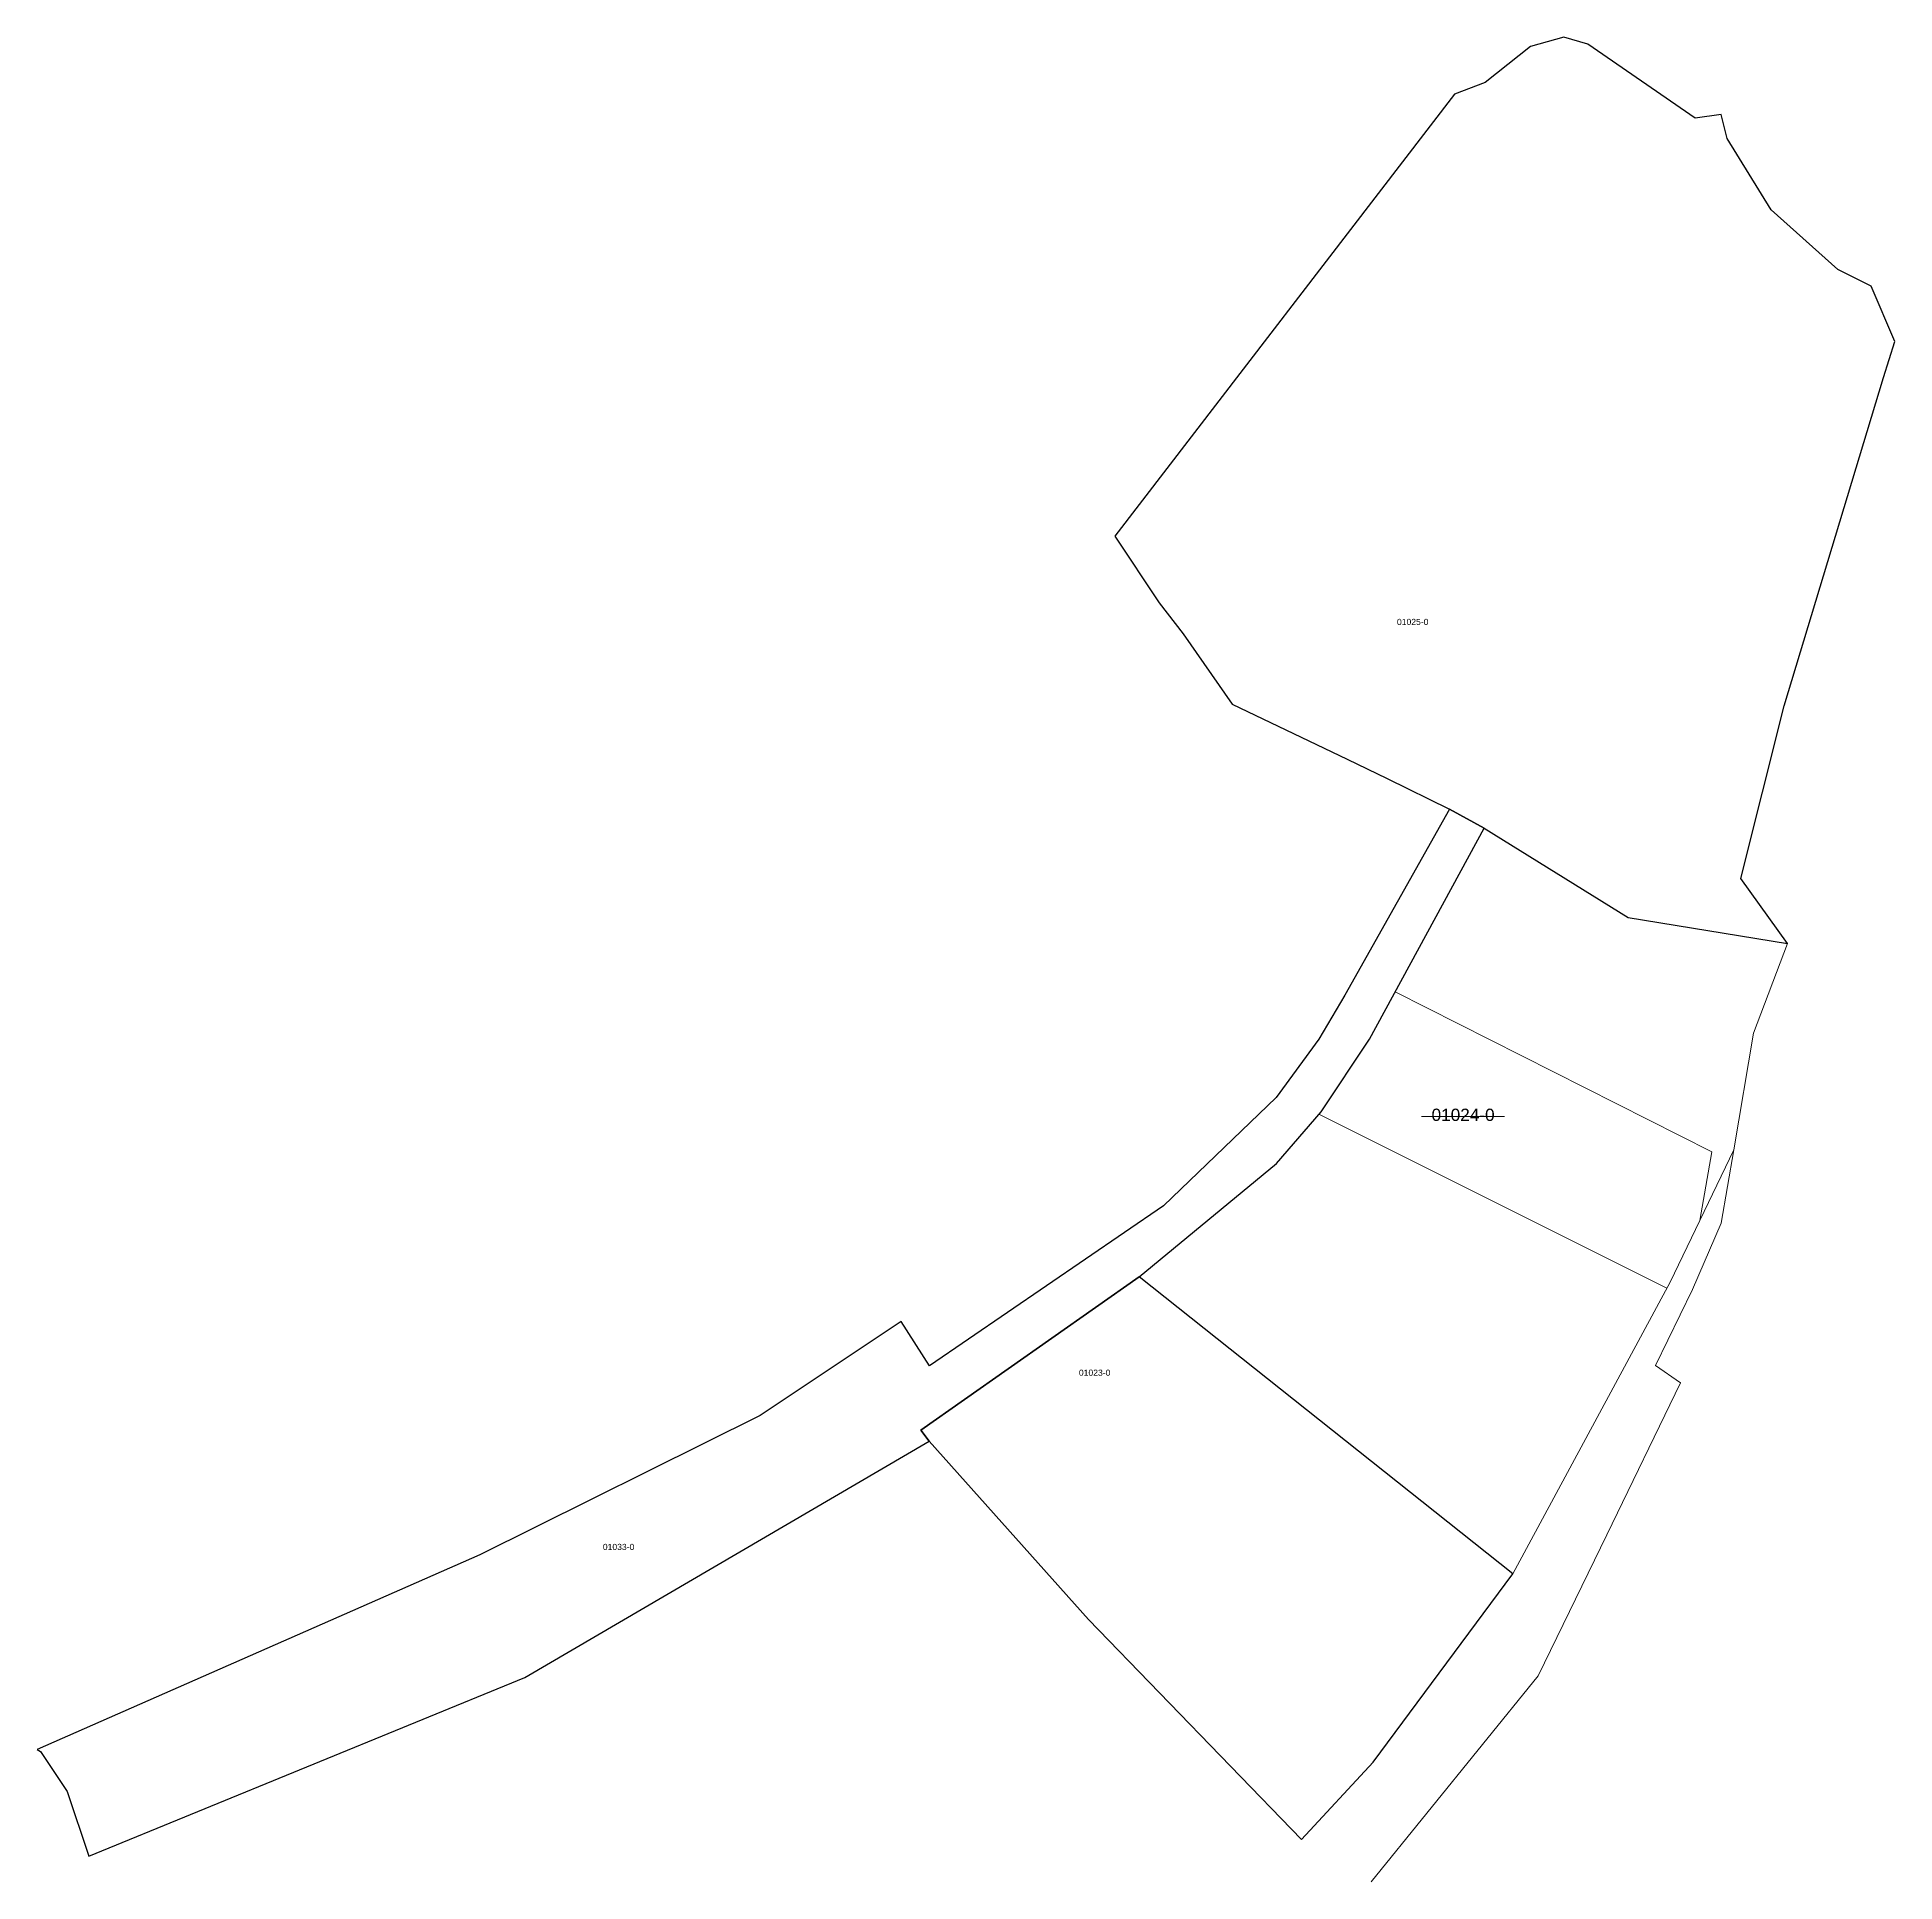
# Model space of a CAD drawing. Header units: metres. Extents: x 7514305 to 7515651, y 4686379 to 4686834.
# Drawn here: x 7515124.5 to 7515426.6, y 4686533.5 to 4686833.5 of the extents above; entities that cross this region are included whole.
import ezdxf

# ---------------------------------------------------------------- set-up
doc = ezdxf.new("R2010")
doc.units = ezdxf.units.M
for name, color, linetype, lineweight in [('Ndarjet', 5, 'Continuous', 0), ('Nr Parceles Baze', 7, 'Continuous', 0), ('Nr-Kojshi', 251, 'Continuous', 0), ('Parc-Kojshi', 251, 'Continuous', 0), ('Parcela Baze', 7, 'Continuous', 0), ('rrnica ndarjet', 1, 'Continuous', 0)]:
    doc.layers.add(name, color=color, linetype=linetype, lineweight=lineweight)
doc.styles.get("Standard").update_dxf_attribs({"font": 'arial.ttf'})

msp = doc.modelspace()

# ---------------------------------------------------------------- texts
at = {"layer": 'Nr Parceles Baze'}
msp.add_text('01024-0', height=2, dxfattribs=at).set_placement((7515351.27, 4686657.24))
at = {"layer": 'Nr-Kojshi', "lineweight": -3}
for s, p in [('01025-0', (7515345.64, 4686737.9)), ('01023-0', (7515293.92, 4686615.8)), ('01033-0', (7515216.51, 4686587.46))]:
    msp.add_text(s, height=1, dxfattribs=at).set_placement(p)

# ---------------------------------------------------------------- linework, layer by layer
at = {"layer": 'Ndarjet', "flags": 128}
for points in [[(7515345.37, 4686678.24), (7515396.83, 4686652.22)], [(7515389.53, 4686630.04), (7515332.95, 4686658.32)], [(7515396.83, 4686652.22), (7515394.9, 4686641.07)]]:
    msp.add_lwpolyline(points, dxfattribs=at)
at = {"layer": 'Parc-Kojshi', "lineweight": -3, "flags": 128}
for points in [[(7515424.78, 4686778.15), (7515426.6, 4686784.02), (7515422.77, 4686793.01), (7515417.34, 4686795.73), (7515406.5, 4686805.41), (7515399.33, 4686817.04), (7515398.37, 4686820.91), (7515394.11, 4686820.33), (7515376.68, 4686832.35), (7515372.8, 4686833.51), (7515367.38, 4686831.96), (7515360.01, 4686826.15), (7515354.99, 4686824.21), (7515299.74, 4686752.33), (7515306.97, 4686741.53), (7515310.86, 4686736.44), (7515318.83, 4686725.03), (7515337.52, 4686716.09), (7515344.07, 4686712.95), (7515354.16, 4686707.96), (7515359.83, 4686704.87), (7515383.23, 4686690.32), (7515409.14, 4686686.12), (7515401.54, 4686696.65), (7515408.62, 4686724.77)], [(7515326.07, 4686650.31), (7515333.33, 4686658.75), (7515341.19, 4686670.54), (7515359.83, 4686704.87), (7515354.16, 4686707.96), (7515337.14, 4686677.71), (7515332.94, 4686670.53), (7515326.02, 4686661.05), (7515307.7, 4686643.43), (7515269.64, 4686617.41), (7515265.04, 4686624.63), (7515242.07, 4686609.32), (7515196.52, 4686586.7), (7515124.53, 4686555.02), (7515125.09, 4686554.69), (7515129.42, 4686548.21), (7515132.94, 4686537.65), (7515203.84, 4686566.72), (7515269.56, 4686605.14), (7515268.21, 4686606.94), (7515303.72, 4686631.88)], [(7515364.5, 4686583.56), (7515303.72, 4686631.88), (7515268.21, 4686606.94), (7515269.56, 4686605.14), (7515295.48, 4686576.14), (7515330.13, 4686540.4), (7515341.8, 4686552.93)]]:
    msp.add_lwpolyline(points, close=True, dxfattribs=at)
at = {"layer": 'Parcela Baze', "flags": 128}
msp.add_lwpolyline([(7515403.64, 4686671.54), (7515409.14, 4686686.12), (7515383.23, 4686690.32), (7515359.83, 4686704.87), (7515341.19, 4686670.54), (7515333.33, 4686658.75), (7515326.07, 4686650.31), (7515303.72, 4686631.88), (7515364.5, 4686583.56), (7515390.07, 4686631.03), (7515400.44, 4686652.57)], close=True, dxfattribs=at)
for points in [[(7515400.44, 4686652.57), (7515398.38, 4686640.64)], [(7515398.38, 4686640.64), (7515393.68, 4686629.83)], [(7515393.68, 4686629.83), (7515387.71, 4686617.46)], [(7515387.71, 4686617.46), (7515391.74, 4686614.66)], [(7515391.74, 4686614.66), (7515379.75, 4686589.94)], [(7515379.75, 4686589.94), (7515368.63, 4686567.02)], [(7515368.63, 4686567.02), (7515341.46, 4686533.49)]]:
    msp.add_lwpolyline(points, dxfattribs=at)
at = {"layer": 'rrnica ndarjet'}
msp.add_line((7515363.14, 4686657.98), (7515349.64, 4686657.95), dxfattribs=at)

msp.set_redraw_order([(e.dxf.handle, doc.entitydb.next_handle()) for e in msp.query("TEXT MTEXT ATTDEF DIMENSION ARC_DIMENSION")])  # texts and dimensions are drawn at this point

doc.saveas('drawing.dxf')
